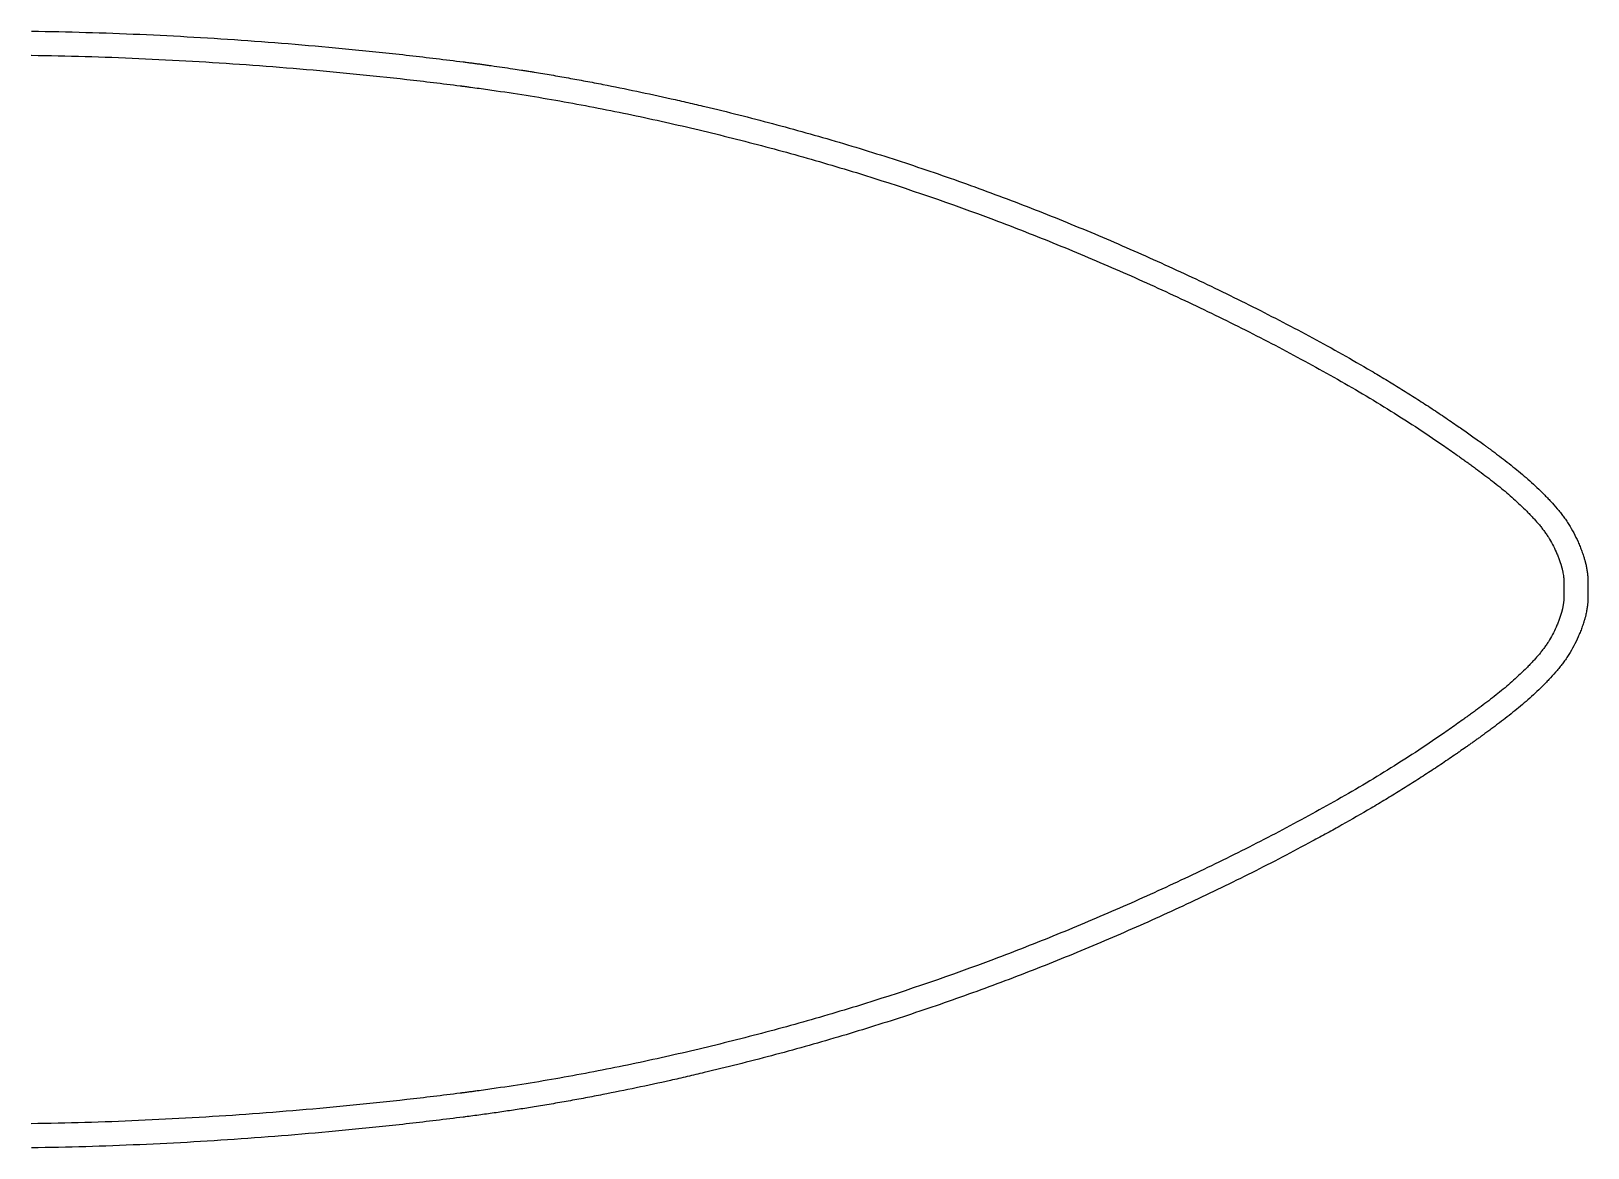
# Model space of a CAD drawing. Header units: inches. Extents: x -1514 to 1282, y -2074 to 286.
# Drawn here: x 650 to 746.8, y -303.9 to -234.4 of the extents above; entities that cross this region are included whole.
import ezdxf

# ---------------------------------------------------------------- set-up
doc = ezdxf.new("R2010")
doc.units = ezdxf.units.IN
doc.header["$LTSCALE"] = 0.1
doc.header["$MEASUREMENT"] = 0

msp = doc.modelspace()

# ---------------------------------------------------------------- linework, layer by layer
at = {"color": 7, "linetype": 'Continuous', "lineweight": 25}
for p, q in [((650.02331, -234.41769), (650.03775, -234.4179)), ((650.00243, -235.91755), (650.01609, -235.91774)), ((745.33833, -268.45179), (745.33833, -269.81855)), ((746.83833, -268.38474), (746.83833, -269.88557))]:
    msp.add_line(p, q, dxfattribs=at)
for points, knots in [([(650.03775, -234.4179), (651.15951, -234.4341), (652.28117, -234.45875), (654.52378, -234.52434), (655.64475, -234.56529), (657.88606, -234.66313), (659.00641, -234.72003), (661.24639, -234.84948), (662.36566, -234.92201), (664.6028, -235.08234), (665.72066, -235.17017), (667.95502, -235.3608), (669.07152, -235.4635), (671.30318, -235.6835), (672.41834, -235.80077), (674.64718, -236.05134), (675.76086, -236.18477), (676.8737, -236.32722)], [0, 0, 0, 0, 0.125, 0.125, 0.25, 0.25, 0.375, 0.375, 0.5, 0.5, 0.625, 0.625, 0.75, 0.75, 0.875, 0.875, 1, 1, 1, 1]), ([(650.01609, -235.91774), (652.24475, -235.94993), (656.70077, -236.08112), (662.26658, -236.40341), (666.71068, -236.75263), (670.04078, -237.05905), (673.36629, -237.40868), (675.57808, -237.67361), (676.68302, -237.81505)], [0, 0, 0, 0, 0.249997844, 0.499995688, 0.62499461, 0.749993532, 0.874992454, 0.999991376, 0.999991376, 0.999991376, 0.999991376]), ([(677.00129, -236.34359), (677.09198, -236.35531), (677.27325, -236.37874), (677.54488, -236.41453), (677.81606, -236.45078), (678.08679, -236.48752), (678.35707, -236.52476), (678.98495, -236.61256), (679.70043, -236.717), (680.4141, -236.82643), (680.76929, -236.88201), (681.03505, -236.92416), (681.5647, -237.00929), (682.36052, -237.1414), (683.42432, -237.32679), (684.49483, -237.5221), (685.91244, -237.79218), (687.68642, -238.15101), (689.44882, -238.53371), (690.86357, -238.85595), (692.26951, -239.18593), (694.02674, -239.61606), (696.12137, -240.15796), (698.89936, -240.91719), (702.34177, -241.93607), (706.429, -243.2785), (710.46532, -244.73497), (714.44464, -246.29653), (718.36197, -247.95283), (721.57368, -249.4091), (724.11024, -250.61892), (725.9991, -251.55054), (727.86785, -252.50622), (729.71914, -253.48836), (731.55004, -254.49577), (733.06537, -255.3645), (734.26288, -256.07703), (735.15478, -256.62182), (736.03704, -257.17572), (736.91698, -257.7433), (737.79051, -258.32194), (738.48434, -258.79391), (739.0021, -259.1527), (739.34707, -259.39429), (739.68985, -259.63698), (740.03056, -259.88061), (740.25632, -260.04424), (740.36905, -260.12595)], [0, 0, 0, 0, 0.00395672, 0.00790797, 0.01185376, 0.0157941, 0.019729, 0.0236585, 0.04322531, 0.05101469, 0.05490144, 0.05878293, 0.06265916, 0.07811675, 0.09369667, 0.10939992, 0.12522746, 0.15618629, 0.18779651, 0.20339025, 0.21910599, 0.25044266, 0.2819112, 0.31309473, 0.37566848, 0.43823967, 0.50088161, 0.56348007, 0.62588827, 0.68816969, 0.71928181, 0.75038339, 0.78162973, 0.81258378, 0.84369896, 0.87483799, 0.89061294, 0.90601798, 0.92160857, 0.93725921, 0.95293257, 0.96858009, 0.97489642, 0.98119644, 0.98748028, 0.99374809, 1, 1, 1, 1]), ([(676.80972, -237.83131), (676.89864, -237.8428), (677.07693, -237.86584), (677.42989, -237.91234), (678.05016, -237.99583), (679.28728, -238.16994), (681.7573, -238.54823), (685.27145, -239.17641), (689.46502, -240.0577), (693.63307, -241.04969), (697.76382, -242.14604), (703.21374, -243.75739), (708.56763, -245.60311), (713.82026, -247.66209), (717.7072, -249.30364), (721.53763, -251.03924), (724.68005, -252.56125), (727.15718, -253.82732), (728.99719, -254.80322), (730.81754, -255.80479), (732.61273, -256.83411), (734.37719, -257.89712), (736.11129, -259.00128), (737.53292, -259.9558), (738.44344, -260.59188), (738.86203, -260.88918), (739.07042, -261.0381), (739.2768, -261.18684), (739.41748, -261.28882), (739.48741, -261.3395)], [0.000009521, 0.000009521, 0.000009521, 0.000009521, 0.003915637, 0.007821753, 0.015633986, 0.03125845, 0.062507379, 0.125005237, 0.187503095, 0.250000953, 0.312498811, 0.37499667, 0.499992386, 0.562490244, 0.624988102, 0.68748596, 0.749983818, 0.781232747, 0.812481676, 0.843730605, 0.874979534, 0.906228463, 0.937477392, 0.968726321, 0.984350786, 0.988256902, 0.992163018, 0.996069134, 0.99997525, 0.99997525, 0.99997525, 0.99997525]), ([(740.36905, -260.12595), (740.42552, -260.16707), (740.53644, -260.24784), (740.69937, -260.36734), (740.88869, -260.50701), (741.10276, -260.66635), (741.4255, -260.90941), (741.82452, -261.21577), (742.29954, -261.59253), (742.7672, -261.97872), (743.22662, -262.37755), (743.67363, -262.78919), (744.03672, -263.14463), (744.31903, -263.43433), (744.59694, -263.729), (744.86759, -264.0319), (745.12404, -264.34514), (745.3083, -264.58591), (745.48257, -264.8321), (745.70516, -265.17282), (745.9624, -265.61727), (746.19057, -266.08211), (746.35473, -266.4653), (746.44932, -266.7097), (746.51936, -266.90654), (746.56405, -267.04016), (746.60118, -267.15767), (746.63153, -267.25831), (746.65016, -267.3248), (746.65933, -267.35754)], [0, 0, 0, 0, 0.02163796, 0.04250185, 0.06259182, 0.09451965, 0.12517626, 0.1877593, 0.25035406, 0.31293386, 0.3754715, 0.43847037, 0.50058945, 0.53215967, 0.56308282, 0.62527076, 0.65696873, 0.68718865, 0.71803455, 0.74904391, 0.81115743, 0.87385817, 0.90558216, 0.93693004, 0.95278342, 0.96843966, 0.97928284, 0.9898021, 1, 1, 1, 1]), ([(739.48741, -261.3395), (739.52778, -261.3689), (739.60904, -261.42807), (739.76715, -261.5437), (740.0456, -261.74879), (740.43734, -262.04186), (740.9007, -262.39763), (741.35407, -262.75717), (741.79546, -263.12162), (742.22225, -263.49201), (742.63538, -263.87216), (742.96979, -264.19922), (743.23066, -264.46668), (743.42242, -264.66979), (743.60713, -264.87267), (743.78139, -265.07327), (743.94594, -265.27405), (744.09935, -265.47431), (744.24313, -265.67753), (744.42696, -265.95918), (744.64066, -266.32895), (744.8307, -266.71693), (744.9664, -267.03414), (745.04383, -267.23431), (745.10109, -267.39522), (745.13462, -267.49539), (745.16015, -267.57557), (745.17578, -267.62636), (745.187, -267.66394), (745.1947, -267.6904), (745.20336, -267.72088), (745.21017, -267.74516), (745.21343, -267.7568)], [0.000170738, 0.000170738, 0.000170738, 0.000170738, 0.015784217, 0.031397695, 0.062624652, 0.125078566, 0.18753248, 0.249986394, 0.312440308, 0.374894221, 0.437348135, 0.499802049, 0.531029006, 0.562255963, 0.59348292, 0.624709877, 0.655936834, 0.687163791, 0.718390748, 0.749617705, 0.812071619, 0.874525532, 0.905752489, 0.936979446, 0.952592925, 0.968206403, 0.976013142, 0.983819882, 0.987723251, 0.991626621, 0.99552999, 0.99943336, 0.99943336, 0.99943336, 0.99943336]), ([(745.21343, -267.7568), (745.21463, -267.76123), (745.21713, -267.7704), (745.22138, -267.78613), (745.22554, -267.80177), (745.23087, -267.82234), (745.24189, -267.86583), (745.25656, -267.92737), (745.27456, -268.01144), (745.29629, -268.12561), (745.31212, -268.22713), (745.32357, -268.31584), (745.32897, -268.36137), (745.3341, -268.40825), (745.33695, -268.43706), (745.33833, -268.45179)], [0.005480101, 0.005480101, 0.005480101, 0.005480101, 0.019929245, 0.034378389, 0.063276677, 0.092174966, 0.121073254, 0.236666407, 0.352259561, 0.467852714, 0.699039021, 0.756835598, 0.814632174, 0.872428751, 0.930225328, 0.930225328, 0.930225328, 0.930225328]), ([(746.65933, -267.35754), (746.66395, -267.37454), (746.67318, -267.40843), (746.68635, -267.45927), (746.69899, -267.5099), (746.71104, -267.56032), (746.72834, -267.63598), (746.74973, -267.73779), (746.77336, -267.86566), (746.79403, -267.9947), (746.80966, -268.10924), (746.82152, -268.21007), (746.83061, -268.29685), (746.83574, -268.35528), (746.83833, -268.38474)], [0, 0, 0, 0, 0.05076164, 0.10117168, 0.15123536, 0.20095802, 0.25034513, 0.37449357, 0.50002426, 0.62392243, 0.74972051, 0.83177867, 0.91519938, 1, 1, 1, 1]), ([(745.33833, -269.81855), (745.33541, -269.84898), (745.32895, -269.91041), (745.31786, -269.99859), (745.30487, -270.08715), (745.29014, -270.17472), (745.27357, -270.26184), (745.25882, -270.33111), (745.2459, -270.38693), (745.23736, -270.422), (745.23089, -270.44756), (745.22593, -270.46655), (745.21985, -270.48939), (745.21485, -270.50791), (745.21246, -270.51676)], [0.07294902, 0.07294902, 0.07294902, 0.07294902, 0.188148145, 0.30334727, 0.418546395, 0.53374552, 0.648944646, 0.764143771, 0.821743333, 0.879342896, 0.908142677, 0.936942459, 0.96574224, 0.994542021, 0.994542021, 0.994542021, 0.994542021]), ([(746.83833, -269.88557), (746.83678, -269.90341), (746.83371, -269.93888), (746.8286, -269.99169), (746.82315, -270.04379), (746.81733, -270.09518), (746.8079, -270.17248), (746.79368, -270.27558), (746.77288, -270.40478), (746.74922, -270.53299), (746.72557, -270.64621), (746.70285, -270.74447), (746.6819, -270.82895), (746.66669, -270.88521), (746.65905, -270.91349)], [0, 0, 0, 0, 0.05133325, 0.10202406, 0.15207626, 0.20149385, 0.25028096, 0.37537746, 0.49997847, 0.62576353, 0.74966055, 0.83225541, 0.91569316, 1, 1, 1, 1]), ([(745.21246, -270.51676), (745.21084, -270.52256), (745.2075, -270.53458), (745.20171, -270.55522), (745.1956, -270.57663), (745.18699, -270.60602), (745.16916, -270.66574), (745.12875, -270.79468), (745.05901, -270.99654), (744.96609, -271.2366), (744.83036, -271.55382), (744.64031, -271.94171), (744.42657, -272.31144), (744.24276, -272.59301), (744.09895, -272.79622), (743.94555, -272.99643), (743.78094, -273.19725), (743.6067, -273.39782), (743.42204, -273.60061), (743.23021, -273.80378), (742.96936, -274.07121), (742.63499, -274.39821), (742.22189, -274.77831), (741.79511, -275.14866), (741.35375, -275.51307), (740.90038, -275.87261), (740.43721, -276.22823), (740.08416, -276.49233), (739.84659, -276.66779), (739.72805, -276.75488), (739.60861, -276.84216), (739.52726, -276.90144), (739.48679, -276.93094)], [0.000569762, 0.000569762, 0.000569762, 0.000569762, 0.002521487, 0.004473212, 0.008376661, 0.012280111, 0.01618356, 0.031797359, 0.063024956, 0.094252553, 0.12548015, 0.187935344, 0.250390538, 0.281618135, 0.312845732, 0.344073329, 0.375300926, 0.406528523, 0.43775612, 0.468983717, 0.500211314, 0.562666508, 0.625121701, 0.687576895, 0.750032089, 0.812487283, 0.874942477, 0.937397671, 0.95301147, 0.968625268, 0.984239067, 0.999852865, 0.999852865, 0.999852865, 0.999852865]), ([(746.65905, -270.91349), (746.65363, -270.93298), (746.64267, -270.97235), (746.62538, -271.03173), (746.60727, -271.09204), (746.58828, -271.15328), (746.55941, -271.24372), (746.51944, -271.36321), (746.44999, -271.55847), (746.35639, -271.80053), (746.19388, -272.18058), (745.96663, -272.64481), (745.70883, -273.09131), (745.48366, -273.43643), (745.3067, -273.68634), (745.11999, -273.93), (744.86185, -274.24478), (744.59038, -274.54815), (744.31273, -274.8422), (744.03156, -275.13051), (743.67002, -275.48421), (743.2245, -275.89431), (742.76601, -276.29226), (742.2987, -276.67813), (741.82386, -277.05472), (741.42506, -277.36091), (741.10247, -277.60386), (740.86172, -277.78302), (740.61618, -277.96395), (740.45294, -278.08291), (740.36905, -278.14404)], [0, 0, 0, 0, 0.00607269, 0.01226018, 0.01856306, 0.02498187, 0.03151715, 0.04709142, 0.06285747, 0.09387431, 0.12525789, 0.18757416, 0.25013529, 0.28170795, 0.31310363, 0.34362407, 0.37564154, 0.43792099, 0.46872737, 0.50014749, 0.56199528, 0.62471816, 0.68716583, 0.74973706, 0.81230469, 0.87486397, 0.90550442, 0.93742728, 0.9678441, 1, 1, 1, 1]), ([(739.48679, -276.93094), (739.45182, -276.95631), (739.38149, -277.00736), (739.2439, -277.10697), (739.00108, -277.28169), (738.5141, -277.62877), (737.5328, -278.31425), (736.11159, -279.26852), (734.37738, -280.37275), (732.61294, -281.43575), (730.81783, -282.46503), (728.99739, -283.46665), (727.15747, -284.4425), (724.68029, -285.7086), (721.53792, -287.23058), (717.7075, -288.96618), (713.82059, -290.60773), (708.56796, -292.6667), (703.21403, -294.51248), (697.76431, -296.1237), (693.63323, -297.22021), (689.46533, -298.21216), (685.27175, -299.09347), (681.75758, -299.72162), (679.28766, -300.09997), (678.13877, -300.26159), (677.60744, -300.33371), (677.34239, -300.36916), (677.07753, -300.40389), (676.89857, -300.42709), (676.80939, -300.43866)], [0.000021327, 0.000021327, 0.000021327, 0.000021327, 0.001974383, 0.003927438, 0.007833549, 0.01564577, 0.031270213, 0.062519099, 0.093767985, 0.125016871, 0.156265757, 0.187514643, 0.218763529, 0.250012415, 0.312510186, 0.375007958, 0.43750573, 0.500003502, 0.624999046, 0.687496817, 0.749994589, 0.812492361, 0.874990133, 0.937487905, 0.968736791, 0.984361234, 0.988267344, 0.992173455, 0.996079566, 0.999985677, 0.999985677, 0.999985677, 0.999985677]), ([(740.36905, -278.14404), (740.30657, -278.18938), (740.18153, -278.28014), (739.99334, -278.41571), (739.8045, -278.551), (739.615, -278.68595), (739.42483, -278.82057), (739.1702, -278.99976), (738.91443, -279.17817), (738.43497, -279.50966), (737.79288, -279.94646), (736.91882, -280.5255), (736.03788, -281.09375), (735.15372, -281.64884), (734.25941, -282.19506), (733.05718, -282.9103), (731.84215, -283.6067), (730.61631, -284.28796), (729.38588, -284.95867), (727.82807, -285.78454), (725.94453, -286.7469), (724.04082, -287.68476), (721.48682, -288.90126), (718.25789, -290.36285), (714.32562, -292.02199), (710.33888, -293.58258), (706.30344, -295.03459), (702.23856, -296.36565), (698.124, -297.58065), (694.66513, -298.49826), (692.21601, -299.0968), (690.82064, -299.42388), (689.41459, -299.74377), (687.66209, -300.12396), (685.89664, -300.48083), (684.48477, -300.7497), (683.41732, -300.94438), (682.35654, -301.12919), (681.49394, -301.27237), (680.82728, -301.37897), (680.35398, -301.45286), (679.87926, -301.52521), (679.4031, -301.596), (678.92551, -301.66523), (678.4465, -301.73293), (677.96606, -301.79903), (677.48421, -301.86371), (677.16239, -301.90544), (677.00129, -301.92633)], [0, 0, 0, 0, 0.00346644, 0.00693775, 0.01041396, 0.01389508, 0.01738114, 0.02087216, 0.0278692, 0.03137525, 0.04702482, 0.06270019, 0.07837695, 0.09399354, 0.10944688, 0.1252733, 0.15655543, 0.17200829, 0.18785168, 0.21903442, 0.25051614, 0.28187054, 0.31320268, 0.3758274, 0.4384492, 0.50112823, 0.56374579, 0.62614226, 0.68781848, 0.75055999, 0.78164107, 0.79724564, 0.81272978, 0.84416962, 0.87496579, 0.89074728, 0.90640539, 0.92194108, 0.93735531, 0.94424837, 0.95115809, 0.95808454, 0.96502783, 0.97198805, 0.97896529, 0.98595964, 0.99297118, 1, 1, 1, 1]), ([(676.68302, -300.45487), (675.57731, -300.59641), (673.36414, -300.8615), (670.03557, -301.21141), (666.70184, -301.51807), (662.25379, -301.86739), (656.68934, -302.18931), (652.2315, -302.32033), (650.00229, -302.35238)], [0.00000862, 0.00000862, 0.00000862, 0.00000862, 0.12507205, 0.25013547, 0.37519889, 0.50026231, 0.75038916, 1.000516, 1.000516, 1.000516, 1.000516]), ([(676.8737, -301.9427), (675.7609, -302.08515), (674.64693, -302.21862), (672.41738, -302.46926), (671.30179, -302.58657), (669.06914, -302.80665), (667.95205, -302.90939), (665.71645, -303.1001), (664.59827, -303.18793), (661.24257, -303.42836), (659.00388, -303.55802), (654.51847, -303.75379), (652.27174, -303.81991), (650.02331, -303.85224)], [0, 0, 0, 0, 0.125, 0.125, 0.25, 0.25, 0.375, 0.375, 0.5, 0.5, 0.75, 0.75, 1.00053632, 1.00053632, 1.00053632, 1.00053632])]:
    msp.add_open_spline(points, degree=3, knots=knots, dxfattribs=at)
for points in [[(676.8737, -236.32722), (676.91623, -236.33268), (676.95876, -236.33814), (677.00129, -236.34359)], [(676.68302, -237.81505), (676.69358, -237.81641), (676.71469, -237.81912), (676.74637, -237.82318), (676.77804, -237.82725), (676.79916, -237.82996), (676.80972, -237.83131)], [(676.80939, -300.43866), (676.79886, -300.44001), (676.77779, -300.44271), (676.7462, -300.44677), (676.71461, -300.45082), (676.69355, -300.45352), (676.68302, -300.45487)], [(677.00129, -301.92633), (676.95876, -301.93179), (676.91623, -301.93725), (676.8737, -301.9427)]]:
    msp.add_open_spline(points, degree=3, dxfattribs=at)

doc.saveas('drawing.dxf')
